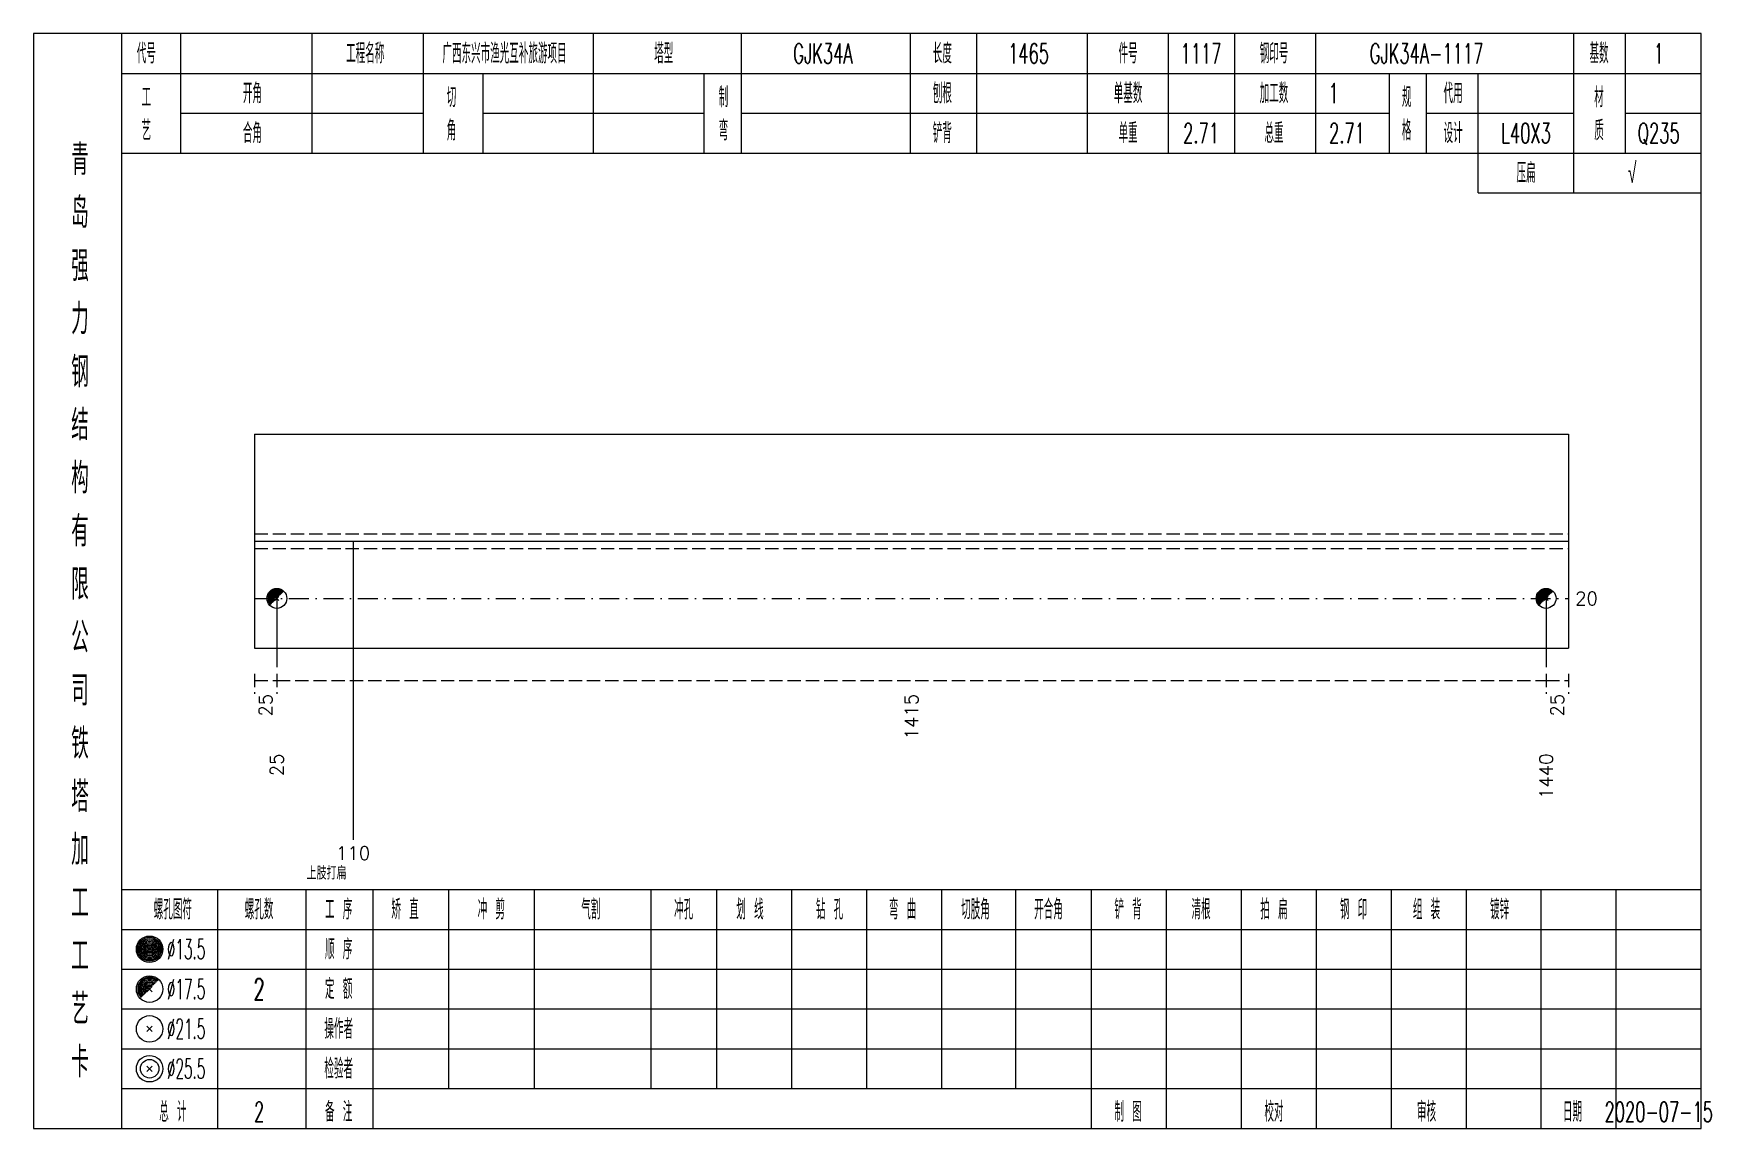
# Model space of a CAD drawing. Extents: x 0 to 2606, y -377 to 6479.
# Drawn here: x 2091.2 to 2344.1, y 1750 to 1915 of the extents above; entities that cross this region are included whole.
import ezdxf
from ezdxf.enums import TextEntityAlignment as Align

# ---------------------------------------------------------------- set-up
doc = ezdxf.new("R2010")
doc.units = 0
doc.header["$MEASUREMENT"] = 0
doc.linetypes.add('一点画线', pattern=[5.2, 3, -1, 0.2, -1])
doc.linetypes.add('虚线', pattern=[2.75, 2, -0.75])
doc.layers.get('0').update_dxf_attribs({"linetype": 'CONTINUOUS', "lineweight": 25})
for name, color, linetype, lineweight in [('1', 7, 'CONTINUOUS', 25), ('2', 7, 'CONTINUOUS', 25), ('4', 7, 'CONTINUOUS', 25)]:
    doc.layers.add(name, color=color, linetype=linetype, lineweight=lineweight)
doc.styles.get("Standard").update_dxf_attribs({"font": 'simplex.shx', "width": 0.7, "height": 3, "bigfont": 'gbhzfs.shx'})

msp = doc.modelspace()

# ---------------------------------------------------------------- texts
at = {"color": 7, "linetype": 'Continuous', "lineweight": 13}
msp.add_text('20', height=2, dxfattribs=at).set_placement((2323.6, 1829.88), align=Align.MIDDLE_LEFT)
at = {"color": 8, "linetype": 'Continuous', "lineweight": 9}
for s, p in [('25', (2126.19, 1815.5)), ('1415', (2223.55, 1815.5)), ('25', (2320.91, 1815.5))]:
    msp.add_text(s, height=2, rotation=90, dxfattribs=at).set_placement(p, align=Align.MIDDLE_RIGHT)
at = {"layer": '1', "color": 7, "linetype": 'Continuous', "lineweight": 13}
for s, p in [('25', (2127.88, 1806.5)), ('1440', (2319.22, 1806.5))]:
    msp.add_text(s, height=2, rotation=90, dxfattribs=at).set_placement(p, align=Align.MIDDLE_RIGHT)
at = {"layer": '2', "color": 7, "linetype": 'Continuous', "lineweight": 13}
for s, p in [('110', (2139.37, 1792.5)), ('上肢打扁', (2135.37, 1789.5))]:
    msp.add_text(s, height=2, dxfattribs=at).set_placement(p, align=Align.TOP_CENTER)
at = {"layer": '4', "color": 1, "linetype": 'Continuous', "lineweight": 13}
for s, height, width, p in [('代号', 3, 0.6, (2108.2, 1912)), ('工程名称', 3, 0.6, (2141.2, 1912)), ('广西东兴市渔光互补旅游项目', 3, 0.6, (2162.2, 1912)), ('塔型', 3, 0.6, (2186.2, 1912)), ('GJK34A', 3, 0.6, (2210.2, 1912)), ('长度', 3, 0.6, (2228.2, 1912)), ('1465', 3, 0.6, (2241.2, 1912)), ('件号', 3, 0.6, (2256.2, 1912)), ('1117', 3, 0.6, (2267.2, 1912)), ('钢印号', 3, 0.6, (2278.2, 1912)), ('GJK34A-1117', 3, 0.6, (2301.2, 1912)), ('基数', 3, 0.6, (2327.2, 1912)), ('1', 3, 0.6, (2336.2, 1912)), ('开角', 3, 0.6, (2124.2, 1906)), ('刨根', 3, 0.6, (2228.2, 1906)), ('单基数', 3, 0.6, (2256.2, 1906)), ('加工数', 3, 0.6, (2278.2, 1906)), ('1', 3, 0.6, (2287.2, 1906)), ('代用', 3, 0.6, (2305.2, 1906)), ('材', 3, 0.6, (2327.2, 1905.4)), ('工', 3, 0.6, (2108.2, 1905.4)), ('切', 3, 0.6, (2154.2, 1905.4)), ('制', 3, 0.6, (2195.2, 1905.4)), ('规', 3, 0.6, (2298.2, 1905.4)), ('艺', 3, 0.6, (2108.2, 1900.4)), ('角', 3, 0.6, (2154.2, 1900.4)), ('弯', 3, 0.6, (2195.2, 1900.4)), ('格', 3, 0.6, (2298.2, 1900.4)), ('质', 3, 0.6, (2327.2, 1900.4)), ('合角', 3, 0.6, (2124.2, 1900)), ('铲背', 3, 0.6, (2228.2, 1900)), ('单重', 3, 0.6, (2256.2, 1900)), ('2.71', 3, 0.6, (2267.2, 1900)), ('总重', 3, 0.6, (2278.2, 1900)), ('2.71', 3, 0.6, (2289.2, 1900)), ('设计', 3, 0.6, (2305.2, 1900)), ('L40X3', 3, 0.6, (2316.2, 1900)), ('Q235', 3, 0.6, (2336.2, 1900)), ('青', 4.6, 0.8, (2098.2, 1896)), ('压扁', 3, 0.6, (2316.2, 1894)), ('√', 3, 0.6, (2332.2, 1894)), ('岛', 4.6, 0.8, (2098.2, 1888)), ('强', 4.6, 0.8, (2098.2, 1880)), ('力', 4.6, 0.8, (2098.2, 1872)), ('钢', 4.6, 0.8, (2098.2, 1864)), ('结', 4.6, 0.8, (2098.2, 1856)), ('构', 4.6, 0.8, (2098.2, 1848)), ('有', 4.6, 0.8, (2098.2, 1840)), ('限', 4.6, 0.8, (2098.2, 1832)), ('公', 4.6, 0.8, (2098.2, 1824)), ('司', 4.6, 0.8, (2098.2, 1816)), ('铁', 4.6, 0.8, (2098.2, 1808)), ('塔', 4.6, 0.8, (2098.2, 1800)), ('加', 4.6, 0.8, (2098.2, 1792)), ('工', 4.6, 0.8, (2098.2, 1784)), ('螺孔图符', 3, 0.6, (2112.2, 1783)), ('螺孔数', 3, 0.6, (2125.2, 1783)), ('工 序', 3, 0.6, (2137.2, 1783)), ('矫 直', 3, 0.6, (2147.2, 1783)), ('冲 剪', 3, 0.6, (2160.2, 1783)), ('气割', 3, 0.6, (2175.2, 1783)), ('冲孔', 3, 0.6, (2189.2, 1783)), ('划 线', 3, 0.6, (2199.2, 1783)), ('钻 孔', 3, 0.6, (2211.2, 1783)), ('弯 曲', 3, 0.6, (2222.2, 1783)), ('切肢角', 3, 0.6, (2233.2, 1783)), ('开合角', 3, 0.6, (2244.2, 1783)), ('铲 背', 3, 0.6, (2256.2, 1783)), ('清根', 3, 0.6, (2267.2, 1783)), ('拍 扁', 3, 0.6, (2278.2, 1783)), ('钢 印', 3, 0.6, (2290.2, 1783)), ('组 装', 3, 0.6, (2301.2, 1783)), ('镀锌', 3, 0.6, (2312.2, 1783)), ('%%C13.5', 3, 0.5, (2114.2, 1777)), ('顺 序', 3, 0.6, (2137.2, 1777)), ('工', 4.6, 0.8, (2098.2, 1776)), ('艺', 4.6, 0.8, (2098.2, 1768)), ('%%C17.5', 3, 0.5, (2114.2, 1771)), ('2', 3.2, 0.6, (2125.2, 1771)), ('定 额', 3, 0.6, (2137.2, 1771)), ('%%C21.5', 3, 0.5, (2114.2, 1765)), ('操作者', 3, 0.6, (2137.2, 1765)), ('卡', 4.6, 0.8, (2098.2, 1760)), ('检验者', 3, 0.6, (2137.2, 1759)), ('%%C25.5', 3, 0.5, (2114.2, 1759)), ('总 计', 3, 0.6, (2112.2, 1752.5)), ('2', 3, 0.6, (2125.2, 1752.5)), ('备 注', 3, 0.6, (2137.2, 1752.5)), ('制 图', 3, 0.6, (2256.2, 1752.5)), ('校对', 3, 0.6, (2278.2, 1752.5)), ('审核', 3, 0.6, (2301.2, 1752.5)), ('日期', 3, 0.6, (2323.2, 1752.5)), ('2020-07-15', 3, 0.6, (2336.2, 1752.5))]:
    msp.add_text(s, height=height, dxfattribs=dict(at, width=width)).set_placement(p, align=Align.MIDDLE_CENTER)

# ---------------------------------------------------------------- linework, layer by layer
at = {"color": 7, "linetype": 'Continuous', "lineweight": 18}
for p, q in [((2124.5, 1854.62), (2124.5, 1822.38)), ((2124.5, 1854.62), (2322.6, 1854.62)), ((2322.6, 1854.62), (2322.6, 1822.38)), ((2124.5, 1838.5), (2322.6, 1838.5))]:
    msp.add_line(p, q, dxfattribs=at)
at = {"color": 1, "linetype": '虚线', "lineweight": 18}
for p, q in [((2124.5, 1839.62), (2322.6, 1839.62)), ((2124.5, 1837.38), (2322.6, 1837.38))]:
    msp.add_line(p, q, dxfattribs=at)
at = {"color": 3, "linetype": '一点画线', "lineweight": 13}
msp.add_line((2124.5, 1829.88), (2322.6, 1829.88), dxfattribs=at)
at = {"color": 7, "linetype": 'Continuous', "lineweight": 13}
for p, q in [((2127.88, 1829.88), (2127.88, 1819.5)), ((2319.22, 1829.88), (2319.22, 1819.5))]:
    msp.add_line(p, q, dxfattribs=at)
at = {"color": 8, "linetype": '虚线', "lineweight": 9}
for p, q in [((2124.5, 1818.5), (2124.5, 1815.5)), ((2124.5, 1817.5), (2127.88, 1817.5)), ((2127.88, 1818.5), (2127.88, 1815.5)), ((2127.88, 1818.5), (2127.88, 1815.5)), ((2127.88, 1817.5), (2319.22, 1817.5)), ((2319.22, 1818.5), (2319.22, 1815.5)), ((2319.22, 1818.5), (2319.22, 1815.5)), ((2319.22, 1817.5), (2322.6, 1817.5)), ((2322.6, 1818.5), (2322.6, 1815.5))]:
    msp.add_line(p, q, dxfattribs=at)
at = {"layer": '1', "color": 7, "linetype": 'Continuous', "lineweight": 0}
for p, q in [((2127.58, 1829.58), (2128.18, 1830.17)), ((2127.58, 1830.17), (2128.18, 1829.58)), ((2318.92, 1829.58), (2319.52, 1830.17)), ((2318.92, 1830.17), (2319.52, 1829.58))]:
    msp.add_line(p, q, dxfattribs=at)
at = {"layer": '1', "color": 7, "linetype": 'Continuous', "lineweight": 18}
msp.add_line((2124.5, 1822.38), (2322.6, 1822.38), dxfattribs=at)
at = {"layer": '1', "color": 7, "linetype": 'Continuous', "lineweight": 13}
for centre in [(2127.88, 1829.88), (2319.22, 1829.88)]:
    msp.add_circle(centre, 1.5, dxfattribs=at)
for centre, radius in [((2127.88, 1829.88), 1.35), ((2127.88, 1829.88), 1.2), ((2127.88, 1829.88), 1.05), ((2127.88, 1829.88), 0.9), ((2127.88, 1829.88), 0.75), ((2127.88, 1829.88), 0.6), ((2127.88, 1829.88), 0.45), ((2127.88, 1829.88), 0.3), ((2127.88, 1829.88), 0.15), ((2319.22, 1829.88), 1.35), ((2319.22, 1829.88), 1.2), ((2319.22, 1829.88), 1.05), ((2319.22, 1829.88), 0.9), ((2319.22, 1829.88), 0.75), ((2319.22, 1829.88), 0.6), ((2319.22, 1829.88), 0.45), ((2319.22, 1829.88), 0.3), ((2319.22, 1829.88), 0.15)]:
    msp.add_arc(centre, radius, 45, 225, dxfattribs=at)
at = {"layer": '2', "color": 7, "linetype": 'Continuous', "lineweight": 13}
msp.add_line((2139.37, 1838.5), (2139.37, 1793.5), dxfattribs=at)
at = {"layer": '4', "color": 1, "linetype": 'Continuous', "lineweight": 18}
for p, q in [((2104.5, 1750), (2104.5, 1915)), ((2113.4, 1897), (2113.4, 1915)), ((2133.2, 1897), (2133.2, 1915)), ((2150, 1897), (2150, 1915)), ((2175.6, 1897), (2175.6, 1915)), ((2197.9, 1897), (2197.9, 1915)), ((2223.4, 1897), (2223.4, 1915)), ((2233.4, 1897), (2233.4, 1915)), ((2250.1, 1897), (2250.1, 1915)), ((2262.3, 1897), (2262.3, 1915)), ((2272.3, 1897), (2272.3, 1915)), ((2284.5, 1897), (2284.5, 1915)), ((2323.4, 1891), (2323.4, 1915)), ((2331.2, 1897), (2331.2, 1915)), ((2104.5, 1909), (2342.6, 1909)), ((2159, 1897), (2159, 1909)), ((2192.3, 1897), (2192.3, 1909)), ((2295.6, 1897), (2295.6, 1909)), ((2301.2, 1897), (2301.2, 1909)), ((2309, 1891), (2309, 1909)), ((2113.4, 1903), (2150, 1903)), ((2159, 1903), (2192.3, 1903)), ((2197.9, 1903), (2295.6, 1903)), ((2301.2, 1903), (2323.4, 1903)), ((2331.2, 1903), (2342.6, 1903)), ((2104.5, 1897), (2342.6, 1897)), ((2309, 1891), (2342.6, 1891)), ((2104.5, 1786), (2342.6, 1786)), ((2119, 1750), (2119, 1786)), ((2132.3, 1750), (2132.3, 1786)), ((2142.4, 1750), (2142.4, 1786)), ((2153.8, 1756), (2153.8, 1786)), ((2166.7, 1756), (2166.7, 1786)), ((2184.3, 1756), (2184.3, 1786)), ((2194.2, 1756), (2194.2, 1786)), ((2205.5, 1756), (2205.5, 1786)), ((2216.8, 1756), (2216.8, 1786)), ((2228.1, 1756), (2228.1, 1786)), ((2239.3, 1756), (2239.3, 1786)), ((2250.7, 1756), (2250.7, 1786)), ((2262, 1756), (2262, 1786)), ((2273.3, 1756), (2273.3, 1786)), ((2284.6, 1756), (2284.6, 1786)), ((2295.9, 1756), (2295.9, 1786)), ((2307.2, 1756), (2307.2, 1786)), ((2318.5, 1756), (2318.5, 1786)), ((2329.8, 1756), (2329.8, 1786)), ((2104.5, 1780), (2342.6, 1780)), ((2104.5, 1774), (2342.6, 1774)), ((2104.5, 1768), (2342.6, 1768)), ((2104.5, 1762), (2342.6, 1762)), ((2104.5, 1756), (2342.6, 1756)), ((2250.7, 1750), (2250.7, 1756)), ((2262, 1750), (2262, 1756)), ((2273.3, 1750), (2273.3, 1756)), ((2284.6, 1750), (2284.6, 1756)), ((2295.9, 1750), (2295.9, 1756)), ((2307.2, 1750), (2307.2, 1756)), ((2318.5, 1750), (2318.5, 1756)), ((2329.8, 1750), (2329.8, 1756))]:
    msp.add_line(p, q, dxfattribs=at)
at = {"layer": '4', "color": 7, "linetype": 'Continuous', "lineweight": 13}
for p, q in [((2108.5, 1776.8), (2108.9, 1777.2)), ((2108.9, 1776.8), (2108.5, 1777.2)), ((2108.3, 1764.6), (2109.1, 1765.4)), ((2109.1, 1764.6), (2108.3, 1765.4)), ((2108.3, 1758.6), (2109.1, 1759.4)), ((2109.1, 1758.6), (2108.3, 1759.4))]:
    msp.add_line(p, q, dxfattribs=at)
at = {"layer": '4', "color": 7, "linetype": 'Continuous', "lineweight": 0}
for p, q in [((2108.3, 1770.6), (2109.1, 1771.4)), ((2108.3, 1771.4), (2109.1, 1770.6))]:
    msp.add_line(p, q, dxfattribs=at)
at = {"layer": '4', "color": 1, "linetype": 'Continuous', "lineweight": 18}
msp.add_lwpolyline([(2091.2, 1915), (2091.2, 1750), (2342.6, 1750), (2342.6, 1915)], close=True, dxfattribs=at)
at = {"layer": '4', "color": 7, "linetype": 'Continuous', "lineweight": 13}
for centre, radius in [((2108.7, 1777), 2), ((2108.7, 1777), 1.8), ((2108.7, 1777), 1.6), ((2108.7, 1777), 1.4), ((2108.7, 1777), 1.2), ((2108.7, 1777), 1), ((2108.7, 1777), 0.8), ((2108.7, 1777), 0.6), ((2108.7, 1777), 0.4), ((2108.7, 1777), 0.2), ((2108.7, 1771), 2), ((2108.7, 1765), 2), ((2108.7, 1759), 2), ((2108.7, 1759), 1.4)]:
    msp.add_circle(centre, radius, dxfattribs=at)
for radius in [1.8, 1.6, 1.4, 1.2, 1, 0.8, 0.6, 0.4, 0.2]:
    msp.add_arc((2108.7, 1771), radius, 45, 225, dxfattribs=at)

msp.set_redraw_order([(e.dxf.handle, doc.entitydb.next_handle()) for e in msp.query("TEXT MTEXT ATTDEF DIMENSION ARC_DIMENSION")])  # texts and dimensions are drawn at this point

doc.saveas('drawing.dxf')
